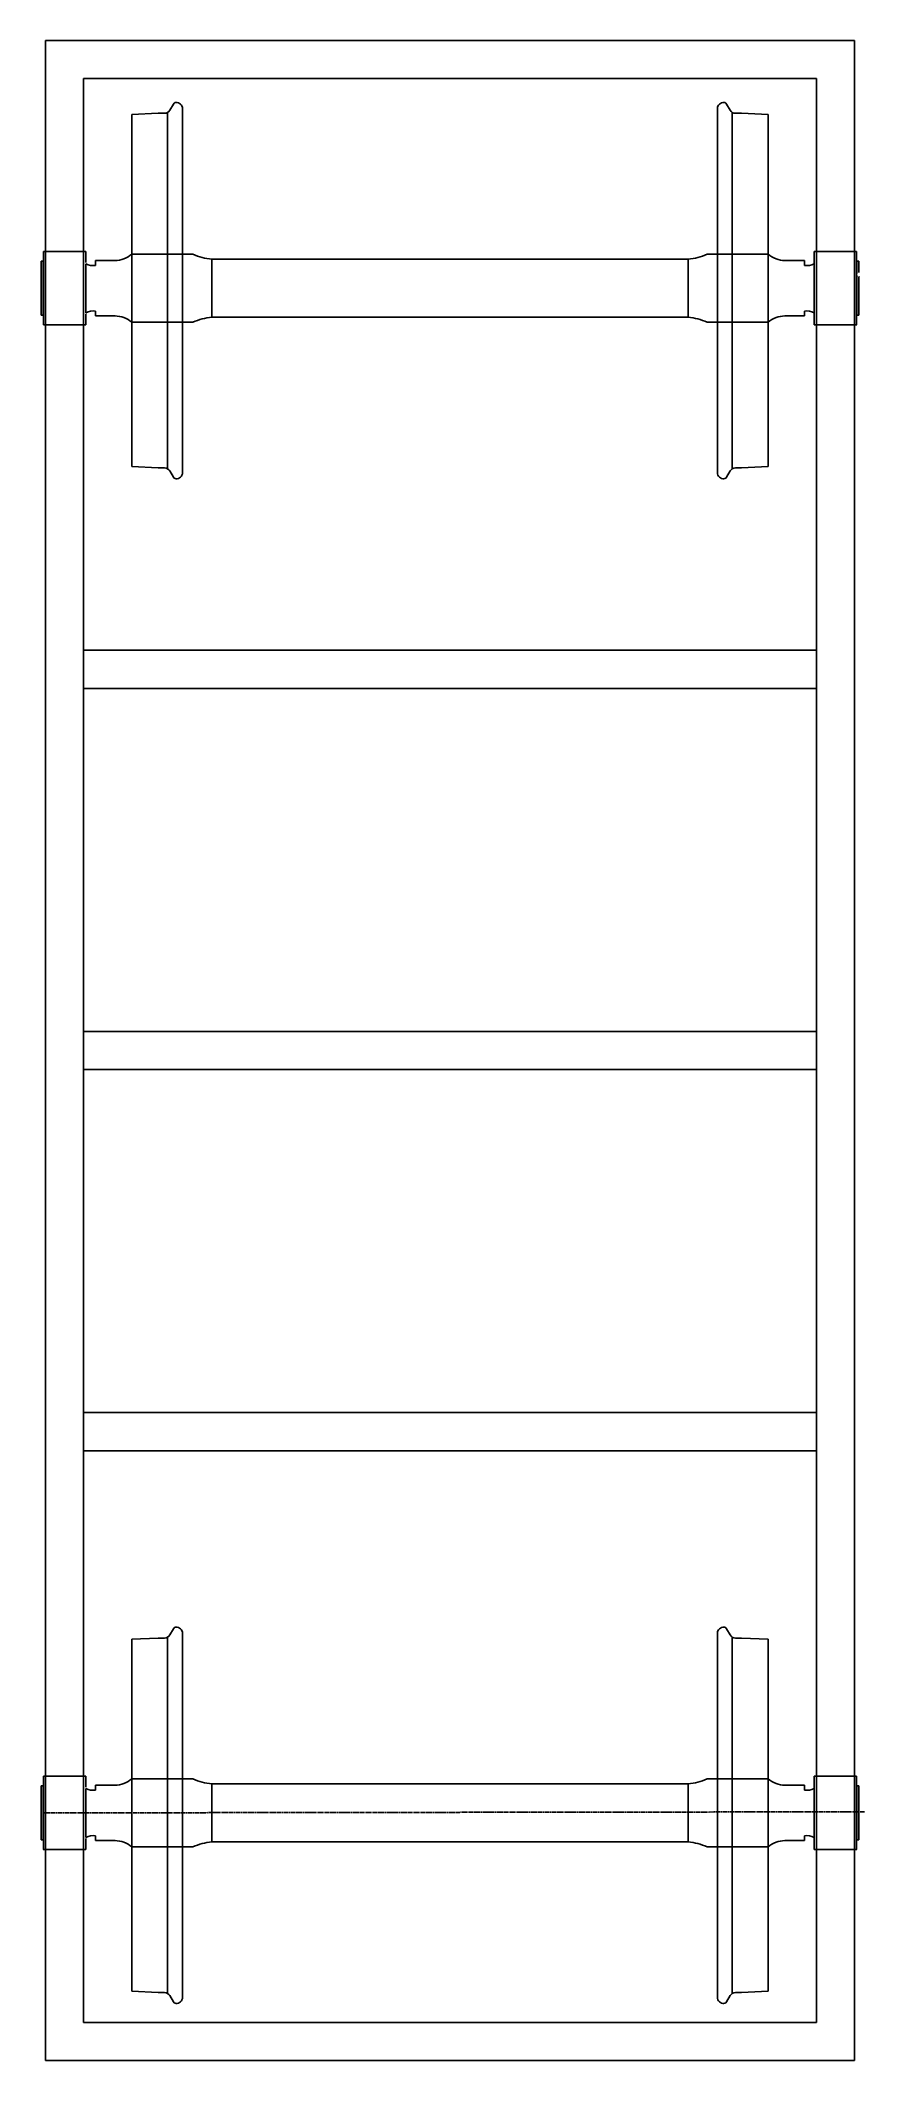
# Model space of a CAD drawing. Header units: millimetres. Extents: x 746 to 14532, y 1262 to 8132.
# Drawn here: x 4554 to 6717, y 2832 to 8132 of the extents above; entities that cross this region are included whole.
import ezdxf

# ---------------------------------------------------------------- set-up
doc = ezdxf.new("R2010")
doc.units = ezdxf.units.MM
doc.linetypes.add('AM_ISO08W050', pattern=[18, 12, -1.5, 3, -1.5])

msp = doc.modelspace()

# ---------------------------------------------------------------- linework, layer by layer
for p, q in [((4567.271, 8132.495), (4567.271, 7385.83)), ((4667.034, 8132.495), (4567.271, 8132.495)), ((4667.034, 8132.495), (6690.324, 8132.495)), ((6690.324, 8132.495), (6690.324, 7385.83)), ((4667.034, 7482.495), (4667.034, 8032.495)), ((4667.034, 8032.495), (6590.561, 8032.495)), ((6590.561, 7482.495), (6590.561, 8032.495)), ((4893.746, 7949.172), (4902.936, 7965.091)), ((4893.746, 7949.172), (4902.936, 7965.091)), ((4902.936, 7965.091), (4904.752, 7968.236)), ((4902.936, 7965.091), (4904.752, 7968.236)), ((4926.797, 7953.672), (4926.797, 6998.372)), ((4926.797, 7953.672), (4926.797, 6998.372)), ((6330.797, 7953.672), (6330.797, 6998.372)), ((6330.797, 7953.672), (6330.797, 6998.372)), ((6354.658, 7965.091), (6352.842, 7968.236)), ((6354.658, 7965.091), (6352.842, 7968.236)), ((6363.848, 7949.172), (6354.658, 7965.091)), ((6363.848, 7949.172), (6354.658, 7965.091)), ((4863.297, 7941.172), (4793.797, 7937.7)), ((4863.297, 7941.172), (4793.797, 7937.7)), ((4793.797, 7014.344), (4793.797, 7937.7)), ((4793.797, 7014.344), (4793.797, 7937.7)), ((4879.889, 7941.172), (4863.297, 7941.172)), ((4879.889, 7941.172), (4863.297, 7941.172)), ((4887.889, 7008.729), (4887.889, 7943.316)), ((4887.889, 7008.729), (4887.889, 7943.316)), ((6369.705, 7008.729), (6369.705, 7943.316)), ((6369.705, 7008.729), (6369.705, 7943.316)), ((6377.705, 7941.172), (6394.297, 7941.172)), ((6377.705, 7941.172), (6394.297, 7941.172)), ((6394.297, 7941.172), (6463.797, 7937.7)), ((6394.297, 7941.172), (6463.797, 7937.7)), ((6463.797, 7014.344), (6463.797, 7937.7)), ((6463.797, 7014.344), (6463.797, 7937.7)), ((4560.797, 7553.372), (4555.797, 7553.372)), ((4555.797, 7553.372), (4555.797, 7523.587)), ((4560.797, 7553.372), (4555.797, 7553.372)), ((4555.797, 7553.372), (4555.797, 7512.157)), ((4560.797, 7553.372), (4560.797, 7546.687)), ((4560.797, 7553.372), (4560.797, 7546.687)), ((4560.797, 7546.687), (4560.797, 7521.841)), ((4560.797, 7546.687), (4560.797, 7521.841)), ((4561.803, 7546.686), (4560.797, 7546.687)), ((4560.797, 7546.622), (4560.797, 7521.841)), ((4560.797, 7546.622), (4560.797, 7521.841)), ((4560.797, 7546.622), (4560.797, 7521.841)), ((4560.797, 7546.622), (4560.797, 7521.841)), ((4561.797, 7552.372), (4561.797, 7578.792)), ((4572.797, 7578.792), (4561.797, 7578.792)), ((4561.797, 7552.372), (4561.797, 7578.792)), ((4572.797, 7578.792), (4561.797, 7578.792)), ((4561.797, 7546.687), (4561.804, 7552.372)), ((4561.797, 7418.058), (4561.804, 7552.372)), ((4660.797, 7578.792), (4572.797, 7578.792)), ((4660.797, 7578.792), (4664.297, 7578.792)), ((4660.797, 7578.792), (4664.297, 7578.792)), ((4669.565, 7578.792), (4664.297, 7578.792)), ((4669.565, 7578.792), (4664.297, 7578.792)), ((4672.797, 7578.792), (4669.565, 7578.792)), ((4672.797, 7578.792), (4669.565, 7578.792)), ((4672.797, 7578.792), (4672.797, 7549.527)), ((4672.797, 7578.792), (4672.797, 7549.527)), ((4672.797, 7546.687), (4672.797, 7418.122)), ((4698.797, 7554.872), (4749.797, 7554.872)), ((4698.797, 7554.872), (4698.797, 7542.372)), ((4698.797, 7554.872), (4749.797, 7554.872)), ((4698.797, 7554.872), (4698.797, 7542.372)), ((4793.797, 7571.372), (4953.797, 7571.372)), ((4793.797, 7482.372), (4793.797, 7571.372)), ((4793.797, 7571.372), (4953.797, 7571.372)), ((4793.797, 7482.372), (4793.797, 7571.372)), ((5003.797, 7482.372), (5003.797, 7558.372)), ((5003.797, 7558.372), (6253.797, 7558.372)), ((5003.797, 7482.372), (5003.797, 7558.372)), ((5003.797, 7558.372), (6253.797, 7558.372)), ((6253.797, 7482.372), (6253.797, 7558.372)), ((6253.797, 7482.372), (6253.797, 7558.372)), ((6463.797, 7571.372), (6303.797, 7571.372)), ((6463.797, 7571.372), (6303.797, 7571.372)), ((6463.797, 7482.372), (6463.797, 7571.372)), ((6463.797, 7482.372), (6463.797, 7571.372)), ((6558.797, 7554.872), (6507.797, 7554.872)), ((6558.797, 7554.872), (6507.797, 7554.872)), ((6558.797, 7554.872), (6558.797, 7542.372)), ((6558.797, 7554.872), (6558.797, 7542.372)), ((6584.797, 7578.792), (6584.797, 7549.527)), ((6584.797, 7578.792), (6588.029, 7578.792)), ((6584.797, 7578.792), (6584.797, 7549.527)), ((6584.797, 7578.792), (6588.029, 7578.792)), ((6584.797, 7549.527), (6584.797, 7546.687)), ((6584.797, 7549.527), (6584.797, 7546.687)), ((6584.797, 7549.527), (6584.797, 7546.687)), ((6584.797, 7549.527), (6584.797, 7546.687)), ((6584.797, 7546.687), (6584.797, 7418.122)), ((6588.029, 7578.792), (6593.297, 7578.792)), ((6588.029, 7578.792), (6593.297, 7578.792)), ((6596.797, 7578.792), (6593.297, 7578.792)), ((6596.797, 7578.792), (6593.297, 7578.792)), ((6596.797, 7578.792), (6684.797, 7578.792)), ((6684.797, 7578.792), (6695.797, 7578.792)), ((6684.797, 7578.792), (6695.797, 7578.792)), ((6695.797, 7546.687), (6695.791, 7552.372)), ((6695.797, 7418.058), (6695.791, 7552.372)), ((6695.791, 7546.686), (6696.797, 7546.687)), ((6695.797, 7552.372), (6695.797, 7578.792)), ((6695.797, 7552.372), (6695.797, 7578.792)), ((6696.797, 7553.372), (6696.797, 7546.687)), ((6696.797, 7553.372), (6701.797, 7553.372)), ((6696.797, 7553.372), (6696.797, 7546.687)), ((6696.797, 7553.372), (6701.797, 7553.372)), ((6696.797, 7546.687), (6696.797, 7521.841)), ((6696.797, 7546.687), (6696.797, 7521.841)), ((6696.797, 7546.622), (6696.797, 7521.841)), ((6696.797, 7546.622), (6696.797, 7521.841)), ((6696.797, 7546.622), (6696.797, 7521.841)), ((6696.797, 7546.622), (6696.797, 7521.841)), ((6701.797, 7553.372), (6701.797, 7523.587)), ((6701.797, 7553.372), (6701.797, 7523.587)), ((4555.797, 7512.157), (4555.797, 7482.372)), ((4555.797, 7512.157), (4555.797, 7482.372)), ((4555.797, 7482.372), (4555.797, 7411.386)), ((4555.797, 7482.372), (4555.797, 7411.386)), ((4560.797, 7521.841), (4560.797, 7521.047)), ((4560.797, 7521.841), (4560.797, 7514.697)), ((4560.797, 7514.697), (4560.797, 7513.904)), ((4560.797, 7514.697), (4560.797, 7513.904)), ((4560.797, 7513.904), (4560.797, 7418.122)), ((4560.797, 7513.904), (4560.797, 7418.122)), ((4560.797, 7513.904), (4560.797, 7411.386)), ((4560.797, 7513.904), (4560.797, 7418.122)), ((4560.797, 7513.904), (4560.797, 7418.122)), ((4667.034, 7482.495), (4667.034, 6482.495)), ((4793.797, 7482.372), (4793.797, 7393.372)), ((4793.797, 7482.372), (4793.797, 7393.372)), ((5003.797, 7482.372), (5003.797, 7406.372)), ((5003.797, 7482.372), (5003.797, 7406.372)), ((6253.797, 7482.372), (6253.797, 7406.372)), ((6253.797, 7482.372), (6253.797, 7406.372)), ((6463.797, 7482.372), (6463.797, 7393.372)), ((6463.797, 7482.372), (6463.797, 7393.372)), ((6590.561, 7482.495), (6590.561, 6482.495)), ((6696.797, 7521.841), (6696.797, 7521.047)), ((6696.797, 7521.841), (6696.797, 7521.047)), ((6696.797, 7514.697), (6696.797, 7513.904)), ((6696.797, 7514.697), (6696.797, 7513.904)), ((6696.797, 7513.904), (6696.797, 7418.122)), ((6696.797, 7513.904), (6696.797, 7418.122)), ((6696.797, 7513.904), (6696.797, 7411.386)), ((6696.797, 7513.904), (6696.797, 7418.122)), ((6696.797, 7513.904), (6696.797, 7418.122)), ((6696.797, 7513.904), (6696.797, 7411.386)), ((6696.797, 7482.372), (6697.797, 7482.372)), ((6696.797, 7482.372), (6697.797, 7482.372)), ((6697.797, 7514.697), (6697.797, 7513.904)), ((6697.797, 7514.697), (6697.797, 7513.904)), ((6701.797, 7512.157), (6701.797, 7482.372)), ((6701.797, 7512.157), (6701.797, 7482.372)), ((6701.797, 7482.372), (6701.797, 7411.386)), ((6701.797, 7482.372), (6701.797, 7411.386)), ((6702.797, 7512.872), (6702.797, 7512.157)), ((6702.797, 7482.372), (6703.691, 7482.372)), ((6702.797, 7482.372), (6703.691, 7482.372)), ((4698.797, 7422.372), (4698.797, 7409.872)), ((4698.797, 7422.372), (4698.797, 7409.872)), ((6558.797, 7422.372), (6558.797, 7409.872)), ((6558.797, 7422.372), (6558.797, 7409.872)), ((4560.797, 7411.386), (4555.797, 7411.386)), ((4560.797, 7411.386), (4555.797, 7411.386)), ((4561.77, 7412.383), (4561.744, 7385.952)), ((4561.77, 7412.383), (4561.744, 7385.952)), ((4561.744, 7385.952), (4672.797, 7385.952)), ((4561.744, 7385.952), (4672.797, 7385.952)), ((4561.797, 7412.381), (4561.797, 7418.058)), ((4561.797, 7412.381), (4561.797, 7418.058)), ((4567.271, 7385.952), (4567.271, 2832.495)), ((4672.797, 7385.952), (4672.797, 7415.218)), ((4672.797, 7385.952), (4672.797, 7415.218)), ((4698.797, 7409.872), (4749.797, 7409.872)), ((4698.797, 7409.872), (4749.797, 7409.872)), ((4953.797, 7393.372), (4793.797, 7393.372)), ((4953.797, 7393.372), (4793.797, 7393.372)), ((5003.797, 7406.372), (6253.797, 7406.372)), ((5003.797, 7406.372), (6253.797, 7406.372)), ((6303.797, 7393.372), (6463.797, 7393.372)), ((6303.797, 7393.372), (6463.797, 7393.372)), ((6558.797, 7409.872), (6507.797, 7409.872)), ((6558.797, 7409.872), (6507.797, 7409.872)), ((6584.797, 7415.218), (6584.797, 7418.058)), ((6584.797, 7415.218), (6584.797, 7418.058)), ((6584.797, 7415.218), (6584.797, 7418.058)), ((6584.797, 7415.218), (6584.797, 7418.058)), ((6584.797, 7385.952), (6584.797, 7415.218)), ((6584.797, 7385.952), (6584.797, 7415.218)), ((6696.797, 7385.952), (6584.797, 7385.952)), ((6696.797, 7385.952), (6584.797, 7385.952)), ((6690.324, 7385.952), (6690.324, 2832.495)), ((6692.547, 7406.37), (6692.547, 7406.367)), ((6692.547, 7406.37), (6692.547, 7406.367)), ((6695.797, 7412.381), (6695.797, 7418.058)), ((6695.797, 7412.381), (6695.797, 7418.058)), ((6695.824, 7412.383), (6695.851, 7385.952)), ((6695.824, 7412.383), (6695.851, 7385.952)), ((6696.797, 7411.386), (6701.797, 7411.386)), ((6696.797, 7411.386), (6701.797, 7411.386)), ((4863.297, 7010.872), (4793.797, 7014.344)), ((4863.297, 7010.872), (4793.797, 7014.344)), ((4879.889, 7010.872), (4863.297, 7010.872)), ((4879.889, 7010.872), (4863.297, 7010.872)), ((4893.746, 7002.872), (4902.936, 6986.954)), ((4893.746, 7002.872), (4902.936, 6986.954)), ((6363.848, 7002.872), (6354.658, 6986.954)), ((6363.848, 7002.872), (6354.658, 6986.954)), ((6377.705, 7010.872), (6394.297, 7010.872)), ((6377.705, 7010.872), (6394.297, 7010.872)), ((6394.297, 7010.872), (6463.797, 7014.344)), ((6394.297, 7010.872), (6463.797, 7014.344)), ((4902.936, 6986.954), (4904.752, 6983.809)), ((4902.936, 6986.954), (4904.752, 6983.809)), ((4910.692, 6982.372), (4910.797, 6982.372)), ((4910.692, 6982.372), (4910.797, 6982.372)), ((6346.902, 6982.372), (6346.797, 6982.372)), ((6346.902, 6982.372), (6346.797, 6982.372)), ((6354.658, 6986.954), (6352.842, 6983.809)), ((6354.658, 6986.954), (6352.842, 6983.809)), ((4667.034, 6532.495), (6590.561, 6532.495)), ((4667.034, 6482.495), (4667.034, 5482.495)), ((6590.561, 6482.495), (6590.561, 5482.495)), ((4667.034, 6432.495), (6590.561, 6432.495)), ((4667.034, 5532.495), (6590.561, 5532.495)), ((4667.034, 5482.495), (4667.034, 4482.495)), ((6590.561, 5482.495), (6590.561, 4482.495)), ((4667.034, 5432.495), (6590.561, 5432.495)), ((4667.034, 4532.495), (6590.561, 4532.495)), ((4667.034, 4482.495), (4667.034, 3482.495)), ((6590.561, 4482.495), (6590.561, 3482.495)), ((4667.034, 4432.495), (6590.561, 4432.495)), ((4863.297, 3941.172), (4793.797, 3937.7)), ((4863.297, 3941.172), (4793.797, 3937.7)), ((4793.797, 3014.344), (4793.797, 3937.7)), ((4793.797, 3014.344), (4793.797, 3937.7)), ((4879.889, 3941.172), (4863.297, 3941.172)), ((4879.889, 3941.172), (4863.297, 3941.172)), ((4887.889, 3008.729), (4887.889, 3943.316)), ((4887.889, 3008.729), (4887.889, 3943.316)), ((4893.746, 3949.172), (4902.936, 3965.091)), ((4893.746, 3949.172), (4902.936, 3965.091)), ((4902.936, 3965.091), (4904.752, 3968.236)), ((4902.936, 3965.091), (4904.752, 3968.236)), ((4926.797, 3953.672), (4926.797, 2998.372)), ((4926.797, 3953.672), (4926.797, 2998.372)), ((6330.797, 3953.672), (6330.797, 2998.372)), ((6330.797, 3953.672), (6330.797, 2998.372)), ((6354.658, 3965.091), (6352.842, 3968.236)), ((6354.658, 3965.091), (6352.842, 3968.236)), ((6363.848, 3949.172), (6354.658, 3965.091)), ((6363.848, 3949.172), (6354.658, 3965.091)), ((6369.705, 3008.729), (6369.705, 3943.316)), ((6369.705, 3008.729), (6369.705, 3943.316)), ((6377.705, 3941.172), (6394.297, 3941.172)), ((6377.705, 3941.172), (6394.297, 3941.172)), ((6394.297, 3941.172), (6463.797, 3937.7)), ((6394.297, 3941.172), (6463.797, 3937.7)), ((6463.797, 3014.344), (6463.797, 3937.7)), ((6463.797, 3014.344), (6463.797, 3937.7)), ((4560.797, 3553.372), (4555.797, 3553.372)), ((4555.797, 3553.372), (4555.797, 3523.587)), ((4560.797, 3553.372), (4555.797, 3553.372)), ((4555.797, 3553.372), (4555.797, 3512.157)), ((4560.797, 3553.372), (4560.797, 3546.687)), ((4560.797, 3553.372), (4560.797, 3546.687)), ((4561.797, 3552.372), (4561.797, 3578.792)), ((4572.797, 3578.792), (4561.797, 3578.792)), ((4561.797, 3552.372), (4561.797, 3578.792)), ((4572.797, 3578.792), (4561.797, 3578.792)), ((4561.797, 3546.687), (4561.804, 3552.372)), ((4561.797, 3418.058), (4561.804, 3552.372)), ((4660.797, 3578.792), (4572.797, 3578.792)), ((4660.797, 3578.792), (4664.297, 3578.792)), ((4660.797, 3578.792), (4664.297, 3578.792)), ((4669.565, 3578.792), (4664.297, 3578.792)), ((4669.565, 3578.792), (4664.297, 3578.792)), ((4672.797, 3578.792), (4669.565, 3578.792)), ((4672.797, 3578.792), (4669.565, 3578.792)), ((4672.797, 3578.792), (4672.797, 3549.527)), ((4672.797, 3578.792), (4672.797, 3549.527)), ((4698.797, 3554.872), (4749.797, 3554.872)), ((4698.797, 3554.872), (4698.797, 3542.372)), ((4698.797, 3554.872), (4749.797, 3554.872)), ((4698.797, 3554.872), (4698.797, 3542.372)), ((4793.797, 3571.372), (4953.797, 3571.372)), ((4793.797, 3482.372), (4793.797, 3571.372)), ((4793.797, 3571.372), (4953.797, 3571.372)), ((4793.797, 3482.372), (4793.797, 3571.372)), ((5003.797, 3482.372), (5003.797, 3558.372)), ((5003.797, 3558.372), (6253.797, 3558.372)), ((5003.797, 3482.372), (5003.797, 3558.372)), ((5003.797, 3558.372), (6253.797, 3558.372)), ((6253.797, 3482.372), (6253.797, 3558.372)), ((6253.797, 3482.372), (6253.797, 3558.372)), ((6463.797, 3571.372), (6303.797, 3571.372)), ((6463.797, 3571.372), (6303.797, 3571.372)), ((6463.797, 3482.372), (6463.797, 3571.372)), ((6463.797, 3482.372), (6463.797, 3571.372)), ((6558.797, 3554.872), (6507.797, 3554.872)), ((6558.797, 3554.872), (6507.797, 3554.872)), ((6558.797, 3554.872), (6558.797, 3542.372)), ((6558.797, 3554.872), (6558.797, 3542.372)), ((6584.797, 3578.792), (6584.797, 3549.527)), ((6584.797, 3578.792), (6588.029, 3578.792)), ((6584.797, 3578.792), (6584.797, 3549.527)), ((6584.797, 3578.792), (6588.029, 3578.792)), ((6588.029, 3578.792), (6593.297, 3578.792)), ((6588.029, 3578.792), (6593.297, 3578.792)), ((6596.797, 3578.792), (6593.297, 3578.792)), ((6596.797, 3578.792), (6593.297, 3578.792)), ((6596.797, 3578.792), (6684.797, 3578.792)), ((6684.797, 3578.792), (6695.797, 3578.792)), ((6684.797, 3578.792), (6695.797, 3578.792)), ((6695.797, 3546.687), (6695.791, 3552.372)), ((6695.797, 3418.058), (6695.791, 3552.372)), ((6695.797, 3552.372), (6695.797, 3578.792)), ((6695.797, 3552.372), (6695.797, 3578.792)), ((6696.797, 3553.372), (6696.797, 3546.687)), ((6696.797, 3553.372), (6701.797, 3553.372)), ((6696.797, 3553.372), (6696.797, 3546.687)), ((6696.797, 3553.372), (6701.797, 3553.372)), ((6701.797, 3553.372), (6701.797, 3523.587)), ((6701.797, 3553.372), (6701.797, 3512.157)), ((4555.797, 3512.157), (4555.797, 3482.372)), ((4555.797, 3512.157), (4555.797, 3482.372)), ((4560.797, 3546.687), (4560.797, 3521.841)), ((4560.797, 3546.687), (4560.797, 3521.841)), ((4561.803, 3546.686), (4560.797, 3546.687)), ((4560.797, 3546.622), (4560.797, 3521.841)), ((4560.797, 3546.622), (4560.797, 3521.841)), ((4560.797, 3546.622), (4560.797, 3521.841)), ((4560.797, 3546.622), (4560.797, 3521.841)), ((4560.797, 3521.841), (4560.797, 3521.047)), ((4560.797, 3521.841), (4560.797, 3514.697)), ((4560.797, 3514.697), (4560.797, 3513.904)), ((4560.797, 3514.697), (4560.797, 3513.904)), ((4560.797, 3513.904), (4560.797, 3418.122)), ((4560.797, 3513.904), (4560.797, 3418.122)), ((4560.797, 3513.904), (4560.797, 3411.386)), ((4560.797, 3513.904), (4560.797, 3418.122)), ((4560.797, 3513.904), (4560.797, 3418.122)), ((4560.797, 3513.904), (4560.797, 3411.386)), ((4672.797, 3546.687), (4672.797, 3418.122)), ((6584.797, 3549.527), (6584.797, 3546.687)), ((6584.797, 3549.527), (6584.797, 3546.687)), ((6584.797, 3549.527), (6584.797, 3546.687)), ((6584.797, 3549.527), (6584.797, 3546.687)), ((6584.797, 3546.687), (6584.797, 3418.122)), ((6695.791, 3546.686), (6696.797, 3546.687)), ((6696.797, 3546.687), (6696.797, 3521.841)), ((6696.797, 3546.687), (6696.797, 3521.841)), ((6696.797, 3546.622), (6696.797, 3521.841)), ((6696.797, 3546.622), (6696.797, 3521.841)), ((6696.797, 3546.622), (6696.797, 3521.841)), ((6696.797, 3546.622), (6696.797, 3521.841)), ((6696.797, 3521.841), (6696.797, 3521.047)), ((6696.797, 3521.841), (6696.797, 3514.697)), ((6696.797, 3514.697), (6696.797, 3513.904)), ((6696.797, 3514.697), (6696.797, 3513.904)), ((6696.797, 3513.904), (6696.797, 3418.122)), ((6696.797, 3513.904), (6696.797, 3418.122)), ((6696.797, 3513.904), (6696.797, 3411.386)), ((6696.797, 3513.904), (6696.797, 3418.122)), ((6696.797, 3513.904), (6696.797, 3418.122)), ((6696.797, 3513.904), (6696.797, 3411.386)), ((6701.797, 3512.157), (6701.797, 3482.372)), ((6701.797, 3512.157), (6701.797, 3482.372)), ((4554.797, 3482.372), (4553.903, 3482.372)), ((4554.797, 3482.372), (4553.903, 3482.372)), ((4555.797, 3482.372), (4555.797, 3411.386)), ((4555.797, 3482.372), (4555.797, 3411.386)), ((4560.797, 3482.372), (4559.797, 3482.372)), ((4560.797, 3482.372), (4559.797, 3482.372)), ((4667.034, 3482.495), (4667.034, 2932.495)), ((4793.797, 3482.372), (4793.797, 3393.372)), ((4793.797, 3482.372), (4793.797, 3393.372)), ((5003.797, 3482.372), (5003.797, 3406.372)), ((5003.797, 3482.372), (5003.797, 3406.372)), ((6253.797, 3482.372), (6253.797, 3406.372)), ((6253.797, 3482.372), (6253.797, 3406.372)), ((6463.797, 3482.372), (6463.797, 3393.372)), ((6463.797, 3482.372), (6463.797, 3393.372)), ((6590.561, 3482.495), (6590.561, 2932.495)), ((6701.797, 3482.372), (6701.797, 3411.386)), ((6701.797, 3482.372), (6701.797, 3411.386)), ((4560.797, 3411.386), (4555.797, 3411.386)), ((4560.797, 3411.386), (4555.797, 3411.386)), ((4561.803, 3423.691), (4560.797, 3423.691)), ((4561.77, 3412.383), (4561.744, 3385.952)), ((4561.77, 3412.383), (4561.744, 3385.952)), ((4561.797, 3412.381), (4561.797, 3418.058)), ((4561.797, 3412.381), (4561.797, 3418.058)), ((4672.797, 3385.952), (4672.797, 3415.218)), ((4672.797, 3385.952), (4672.797, 3415.218)), ((4698.797, 3422.372), (4698.797, 3409.872)), ((4698.797, 3422.372), (4698.797, 3409.872)), ((4698.797, 3409.872), (4749.797, 3409.872)), ((4698.797, 3409.872), (4749.797, 3409.872)), ((4953.797, 3393.372), (4793.797, 3393.372)), ((4953.797, 3393.372), (4793.797, 3393.372)), ((5003.797, 3406.372), (6253.797, 3406.372)), ((5003.797, 3406.372), (6253.797, 3406.372)), ((6303.797, 3393.372), (6463.797, 3393.372)), ((6303.797, 3393.372), (6463.797, 3393.372)), ((6558.797, 3409.872), (6507.797, 3409.872)), ((6558.797, 3409.872), (6507.797, 3409.872)), ((6558.797, 3422.372), (6558.797, 3409.872)), ((6558.797, 3422.372), (6558.797, 3409.872)), ((6584.797, 3415.218), (6584.797, 3418.058)), ((6584.797, 3415.218), (6584.797, 3418.058)), ((6584.797, 3415.218), (6584.797, 3418.058)), ((6584.797, 3415.218), (6584.797, 3418.058)), ((6584.797, 3385.952), (6584.797, 3415.218)), ((6584.797, 3385.952), (6584.797, 3415.218)), ((6695.791, 3423.691), (6696.797, 3423.691)), ((6695.797, 3412.381), (6695.797, 3418.058)), ((6695.797, 3412.381), (6695.797, 3418.058)), ((6695.824, 3412.383), (6695.851, 3385.952)), ((6695.824, 3412.383), (6695.851, 3385.952)), ((6696.797, 3411.386), (6701.797, 3411.386)), ((6696.797, 3411.386), (6701.797, 3411.386)), ((4560.797, 3385.952), (4672.797, 3385.952)), ((4560.797, 3385.952), (4672.797, 3385.952)), ((6696.797, 3385.952), (6584.797, 3385.952)), ((6696.797, 3385.952), (6584.797, 3385.952)), ((4863.297, 3010.872), (4793.797, 3014.344)), ((4863.297, 3010.872), (4793.797, 3014.344)), ((4879.889, 3010.872), (4863.297, 3010.872)), ((4879.889, 3010.872), (4863.297, 3010.872)), ((4893.746, 3002.872), (4902.936, 2986.954)), ((4893.746, 3002.872), (4902.936, 2986.954)), ((4902.936, 2986.954), (4904.752, 2983.809)), ((4902.936, 2986.954), (4904.752, 2983.809)), ((4910.692, 2982.372), (4910.797, 2982.372)), ((4910.692, 2982.372), (4910.797, 2982.372)), ((6346.902, 2982.372), (6346.797, 2982.372)), ((6346.902, 2982.372), (6346.797, 2982.372)), ((6354.658, 2986.954), (6352.842, 2983.809)), ((6354.658, 2986.954), (6352.842, 2983.809)), ((6363.848, 3002.872), (6354.658, 2986.954)), ((6363.848, 3002.872), (6354.658, 2986.954)), ((6377.705, 3010.872), (6394.297, 3010.872)), ((6377.705, 3010.872), (6394.297, 3010.872)), ((6394.297, 3010.872), (6463.797, 3014.344)), ((6394.297, 3010.872), (6463.797, 3014.344)), ((4667.034, 2932.495), (6590.561, 2932.495)), ((4567.271, 2832.495), (6690.324, 2832.495))]:
    msp.add_line(p, q)
at = {"linetype": 'AM_ISO08W050'}
msp.add_line((6716.951, 3485.215), (4559.797, 3482.372), dxfattribs=at)
for centre, radius, start, end in [((4910.692, 7956.672), 13, 90, 117.18757), ((4910.692, 7956.672), 13, 90, 117.18757), ((4910.797, 7953.672), 16, 0, 93.811315), ((4910.797, 7953.672), 16, 0, 93.811315), ((6346.797, 7953.672), 16, 86.188685, 180), ((6346.797, 7953.672), 16, 86.188685, 180), ((6346.902, 7956.672), 13, 62.81243, 90), ((6346.902, 7956.672), 13, 62.81243, 90), ((4879.889, 7957.172), 16, 270, 330), ((4879.889, 7957.172), 16, 270, 330), ((6377.705, 7957.172), 16, 210, 270), ((6377.705, 7957.172), 16, 210, 270), ((4691.89, 7581.771), 40, 241.489345, 279.94355), ((4691.89, 7581.771), 40, 241.489345, 279.94355), ((4746.788, 7629.812), 75, 272.299027, 308.813064), ((4746.788, 7629.812), 75, 272.299027, 308.813064), ((5022.351, 7732.386), 175, 246.937524, 263.914044), ((5022.351, 7732.386), 175, 246.937524, 263.914044), ((6235.244, 7732.386), 175, 276.085956, 293.062476), ((6235.244, 7732.386), 175, 276.085956, 293.062476), ((6510.806, 7629.812), 75, 231.186936, 267.700973), ((6510.806, 7629.812), 75, 231.186936, 267.700973), ((6565.704, 7581.771), 40, 260.05645, 298.510655), ((6565.704, 7581.771), 40, 260.05645, 298.510655), ((4691.89, 7382.973), 40, 80.05645, 118.510655), ((4691.89, 7382.973), 40, 80.05645, 118.510655), ((6565.704, 7382.973), 40, 61.489345, 99.94355), ((6565.704, 7382.973), 40, 61.489345, 99.94355), ((4746.788, 7334.933), 75, 51.186936, 87.700973), ((4746.788, 7334.933), 75, 51.186936, 87.700973), ((5022.351, 7232.359), 175, 96.085956, 113.062476), ((5022.351, 7232.359), 175, 96.085956, 113.062476), ((6235.244, 7232.359), 175, 66.937524, 83.914044), ((6235.244, 7232.359), 175, 66.937524, 83.914044), ((6510.806, 7334.933), 75, 92.299027, 128.813064), ((6510.806, 7334.933), 75, 92.299027, 128.813064), ((4879.889, 6994.872), 16, 30, 90), ((4879.889, 6994.872), 16, 30, 90), ((4910.797, 6998.372), 16, 266.188685, 0), ((4910.797, 6998.372), 16, 266.188685, 0), ((6346.797, 6998.372), 16, 180, 273.811315), ((6346.797, 6998.372), 16, 180, 273.811315), ((6377.705, 6994.872), 16, 90, 150), ((6377.705, 6994.872), 16, 90, 150), ((4910.692, 6995.372), 13, 242.81243, 270), ((4910.692, 6995.372), 13, 242.81243, 270), ((6346.902, 6995.372), 13, 270, 297.18757), ((6346.902, 6995.372), 13, 270, 297.18757), ((4879.889, 3957.172), 16, 270, 330), ((4879.889, 3957.172), 16, 270, 330), ((4910.692, 3956.672), 13, 90, 117.18757), ((4910.692, 3956.672), 13, 90, 117.18757), ((4910.797, 3953.672), 16, 0, 93.811315), ((4910.797, 3953.672), 16, 0, 93.811315), ((6346.797, 3953.672), 16, 86.188685, 180), ((6346.797, 3953.672), 16, 86.188685, 180), ((6346.902, 3956.672), 13, 62.81243, 90), ((6346.902, 3956.672), 13, 62.81243, 90), ((6377.705, 3957.172), 16, 210, 270), ((6377.705, 3957.172), 16, 210, 270), ((4746.788, 3629.812), 75, 272.299027, 308.813064), ((4746.788, 3629.812), 75, 272.299027, 308.813064), ((5022.351, 3732.386), 175, 246.937524, 263.914044), ((5022.351, 3732.386), 175, 246.937524, 263.914044), ((6235.244, 3732.386), 175, 276.085956, 293.062476), ((6235.244, 3732.386), 175, 276.085956, 293.062476), ((6510.806, 3629.812), 75, 231.186936, 267.700973), ((6510.806, 3629.812), 75, 231.186936, 267.700973), ((4691.89, 3581.771), 40, 241.489345, 279.94355), ((4691.89, 3581.771), 40, 241.489345, 279.94355), ((6565.704, 3581.771), 40, 260.05645, 298.510655), ((6565.704, 3581.771), 40, 260.05645, 298.510655), ((4691.89, 3382.973), 40, 80.05645, 118.510655), ((4691.89, 3382.973), 40, 80.05645, 118.510655), ((4746.788, 3334.933), 75, 51.186936, 87.700973), ((4746.788, 3334.933), 75, 51.186936, 87.700973), ((5022.351, 3232.359), 175, 96.085956, 113.062476), ((5022.351, 3232.359), 175, 96.085956, 113.062476), ((6235.244, 3232.359), 175, 66.937524, 83.914044), ((6235.244, 3232.359), 175, 66.937524, 83.914044), ((6510.806, 3334.933), 75, 92.299027, 128.813064), ((6510.806, 3334.933), 75, 92.299027, 128.813064), ((6565.704, 3382.973), 40, 61.489345, 99.94355), ((6565.704, 3382.973), 40, 61.489345, 99.94355), ((4879.889, 2994.872), 16, 30, 90), ((4879.889, 2994.872), 16, 30, 90), ((4910.692, 2995.372), 13, 242.81243, 270), ((4910.692, 2995.372), 13, 242.81243, 270), ((4910.797, 2998.372), 16, 266.188685, 0), ((4910.797, 2998.372), 16, 266.188685, 0), ((6346.797, 2998.372), 16, 180, 273.811315), ((6346.797, 2998.372), 16, 180, 273.811315), ((6346.902, 2995.372), 13, 270, 297.18757), ((6346.902, 2995.372), 13, 270, 297.18757), ((6377.705, 2994.872), 16, 90, 150), ((6377.705, 2994.872), 16, 90, 150)]:
    msp.add_arc(centre, radius, start, end)

doc.saveas('drawing.dxf')
